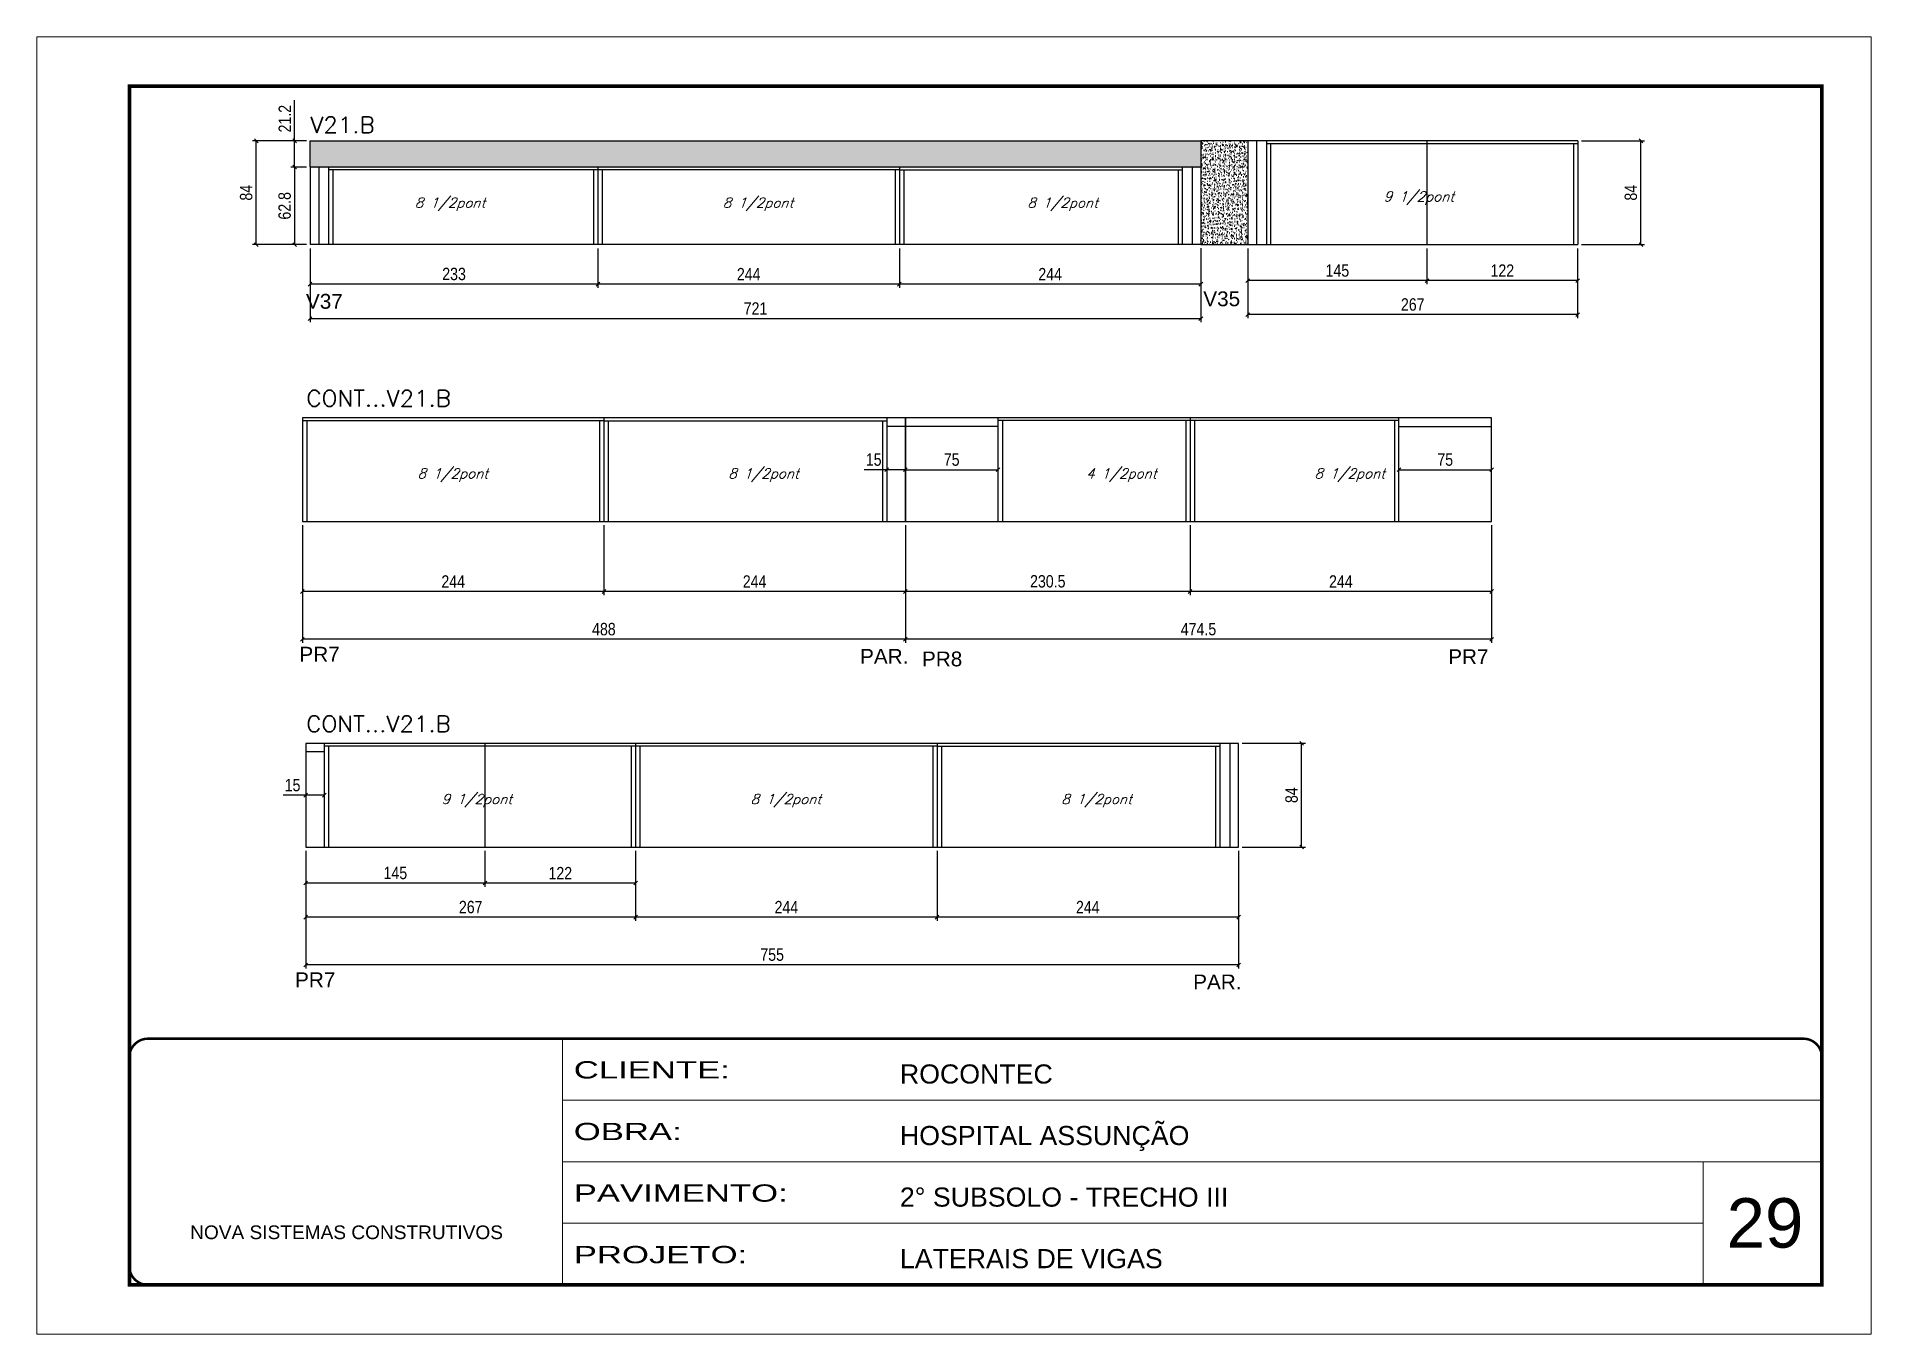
# Model space of a CAD drawing. Extents: x 137137 to 143418, y 10464 to 34486.
# Drawn here: x 137137 to 138622, y 25396 to 26446 of the extents above; entities that cross this region are included whole.
import ezdxf

# ---------------------------------------------------------------- set-up
doc = ezdxf.new("R2010")
doc.units = 0
doc.linetypes.add('CONTINUO', pattern=[0])
doc.linetypes.add('DASHED', pattern=[0.75, 0.5, -0.25])
doc.layers.add('00-FELIPE', color=2, linetype='Continuous', lineweight=13, plot=False)
for name, color, linetype in [('5', 5, 'Continuous'), ('COTA', 241, 'Continuous'), ('cotas', 4, 'Continuous'), ('Painéis', 200, 'Continuous'), ('SARR_2.2x7', 40, 'Continuous'), ('SARR_3.5x7', 81, 'Continuous'), ('texto', 7, 'Continuous')]:
    doc.layers.add(name, color=color, linetype=linetype)
for name, color, linetype, lineweight in [('CARIMBO', 255, 'Continuous', 9), ('Escoras', 2, 'Continuous', 25), ('Folhas', 255, 'Continuous', 9), ('SARRAFO DE PRESSAO', 251, 'DASHED', 9), ('Texto Seção', 7, 'Continuous', 15)]:
    doc.layers.add(name, color=color, linetype=linetype, lineweight=lineweight)
doc.styles.add('ARIAL', font='arial.ttf')
doc.styles.add('COTA TECNICA', font='techl___.ttf', dxfattribs={"height": 10})
doc.styles.add('REGUA-120', font='ROMANS.shx', dxfattribs={"height": 15})
doc.styles.add('Romans', font='romans.shx')
doc.styles.get("Standard").update_dxf_attribs({"font": 'arial.ttf'})
doc.styles.add('Tecnologia', font='')
doc.styles.get('Tecnologia').set_extended_font_data('Forgotten Futurist')
doc.dimstyles.new('PAINEL', dxfattribs={"dimtxt": 10, "dimasz": 3, "dimexe": 3, "dimexo": 3, "dimgap": 3, "dimtad": 1, "dimdec": 1, "dimzin": 12, "dimdsep": 46, "dimtxsty": 'COTA TECNICA', "dimblk1": 'OBLIQUE', "dimblk2": 'OBLIQUE', "dimsah": 1, "dimcen": 0.9, "dimclrd": 4, "dimclre": 4, "dimclrt": 240, "dimadec": 1, "dimazin": 3, "dimtfac": 1, "dimtdec": 1, "dimtmove": 0, "dimatfit": 3, "dimfxl": 1, "dimtolj": 1, "dimtzin": 12, "dimarcsym": 0})

msp = doc.modelspace()

# ---------------------------------------------------------------- texts
at = {"layer": '5', "linetype": 'Continuous'}
for s, p in [('V37', (137355.25, 26225.63)), ('V35', (138081.58, 26227.66)), ('PR7', (137349.95, 25940.07)), ('PAR.', (137803.76, 25938.32)), ('PR8', (137853.88, 25936.25)), ('PR7', (138279.82, 25938.08)), ('PR7', (137346.42, 25676.62)), ('PAR.', (138073.39, 25674.87))]:
    msp.add_text(s, height=12, rotation=359.99996, dxfattribs=at).set_placement(p)
at = {"layer": 'CARIMBO', "style": 'ARIAL'}
msp.add_text('29', height=40, dxfattribs=at).set_placement((138505.15, 25465.89))
at = {"layer": 'texto', "color": 2, "char_height": 8, "attachment_point": 5, "style": 'Romans'}
for s, insert in [('{\\Q19;\\C256;8 1/2pont}', (137471.89, 26310.13)), ('{\\Q19;\\C256;8 1/2pont}', (137721.19, 26310.13)), ('{\\Q19;\\C256;8 1/2pont}', (137967.73, 26310.13)), ('{\\Q19;\\C256;9 1/2pont}', (138256.08, 26315.14)), ('{\\Q19;\\C256;8 1/2pont}', (137474.1, 26091.01)), ('{\\Q19;\\C256;8 1/2pont}', (137725.62, 26091.01)), ('{\\Q19;\\C256;4 1/2pont}', (138015.23, 26091.01)), ('{\\Q19;\\C256;8 1/2pont}', (138200.12, 26091.01)), ('{\\Q19;\\C256;9 1/2pont}', (137493.54, 25827.57)), ('{\\Q19;\\C256;8 1/2pont}', (137743.72, 25827.57)), ('{\\Q19;\\C256;8 1/2pont}', (137995.24, 25827.57))]:
    msp.add_mtext(s, dxfattribs=dict(at, insert=insert))
at = {"layer": 'Texto Seção', "style": 'REGUA-120', "width": 1.05}
for s, p in [('V21.B', (137358.83, 26367.9)), ('CONT...V21.B', (137355.6, 26146.6)), ('CONT...V21.B', (137355.45, 25883.16))]:
    msp.add_text(s, height=13, dxfattribs=at).set_placement(p)

# ---------------------------------------------------------------- blocks, each defined once
blk = doc.blocks.new('9999999999')
at = {"color": 30, "linetype": 'CONTINUO'}
for p, q in [((98564.6, 34230.2), (98564.6, 34429.4)), ((98564.6, 34379.6), (99584, 34379.6)), ((98564.6, 34329.8), (99488, 34329.8)), ((99584, 34329.8), (99488, 34329.8)), ((99488, 34329.8), (99488, 34230.2)), ((98564.6, 34280), (99488, 34280))]:
    blk.add_line(p, q, dxfattribs=at)
at = {"color": 30, "linetype": 'CONTINUO', "const_width": 2}
blk.add_lwpolyline([(99584, 34230.2), (99584, 34414.4, 0.414214), (99569, 34429.4), (98229, 34429.4, 0.414214), (98214, 34414.4), (98214, 34245.2, 0.414214), (98229, 34230.2), (99584, 34230.2)], format="xyb", dxfattribs=at)
at = {"layer": 'Folhas'}
blk.add_lwpolyline([(98139, 34190.2), (99624, 34190.2), (99624, 35240.2), (98139, 35240.2)], close=True, dxfattribs=at)
at = {"layer": 'Folhas', "color": 30, "const_width": 3}
blk.add_lwpolyline([(98214, 34230.2), (99584, 34230.2), (99584, 35200.2), (98214, 35200.2)], close=True, dxfattribs=at)
at = {"color": 7, "linetype": 'Continuous', "ltscale": 5, "style": 'ARIAL'}
for s, height, p in [('ROCONTEC', 15.48, (98837.7, 34393.1)), ('HOSPITAL ASSUNÇÃO', 15.483, (98837.7, 34343.3)), ('2° SUBSOLO - TRECHO III', 15.483, (98837.7, 34293.5)), ('NOVA SISTEMAS CONSTRUTIVOS', 11.059, (98263.2, 34267.2)), ('LATERAIS DE VIGAS', 15.483, (98837.7, 34243.7))]:
    blk.add_text(s, height=height, dxfattribs=at).set_placement(p)
at = {"layer": 'Folhas', "color": 7, "style": 'Tecnologia', "width": 1.5}
for s, p in [('CLIENTE:', (98573.7, 34397.2)), ('OBRA:', (98573.7, 34347.3)), ('PAVIMENTO:', (98573.7, 34297.5)), ('PROJETO:', (98573.7, 34247.7))]:
    blk.add_text(s, height=14, dxfattribs=at).set_placement(p)
blk = doc.blocks.new('_Oblique')
at = {"color": 0, "linetype": 'ByBlock', "lineweight": -2}
blk.add_line((-0.5, -0.5), (0.5, 0.5), dxfattribs=at)
blk = doc.blocks.new('*D622')
at = {"layer": 'Defpoints', "color": 0, "linetype": 'ByBlock', "transparency": 16777216}
for p in [(137835.6, 26277.5), (138079.6, 26277.5), (137835.6, 26245.5)]:
    blk.add_point(p, dxfattribs=at)
at = {"layer": 'Escoras', "color": 4, "linetype": 'ByBlock', "lineweight": -2, "transparency": 16777216}
for p, q in [((137835.6, 26274.5), (137835.6, 26242.5)), ((138079.6, 26274.5), (138079.6, 26242.5)), ((138079.6, 26245.5), (137835.6, 26245.5))]:
    blk.add_line(p, q, dxfattribs=at)
at = {"layer": 'Escoras', "color": 4, "linetype": 'ByBlock', "lineweight": -2, "transparency": 16777216, "xscale": 3, "yscale": 3, "zscale": 3, "rotation": 180}
blk.add_blockref('_Oblique', (137835.6, 26245.5), dxfattribs=at)
at = {"layer": 'Escoras', "color": 4, "linetype": 'ByBlock', "lineweight": -2, "transparency": 16777216, "xscale": 3, "yscale": 3, "zscale": 3}
blk.add_blockref('_Oblique', (138079.6, 26245.5), dxfattribs=at)
at = {"layer": 'Escoras', "color": 240, "linetype": 'ByBlock', "transparency": 16777216, "insert": (137957.6, 26253.6), "char_height": 10, "attachment_point": 5, "style": 'COTA TECNICA'}
blk.add_mtext('\\A1;244', dxfattribs=at)
blk = doc.blocks.new('*D623')
at = {"layer": 'Defpoints', "color": 0, "linetype": 'ByBlock', "transparency": 16777216}
for p in [(137591.6, 26277.5), (137835.6, 26277.5), (137591.6, 26245.5)]:
    blk.add_point(p, dxfattribs=at)
at = {"layer": 'Escoras', "color": 4, "linetype": 'ByBlock', "lineweight": -2, "transparency": 16777216}
for p, q in [((137591.6, 26274.5), (137591.6, 26242.5)), ((137835.6, 26274.5), (137835.6, 26242.5)), ((137835.6, 26245.5), (137591.6, 26245.5))]:
    blk.add_line(p, q, dxfattribs=at)
at = {"layer": 'Escoras', "color": 4, "linetype": 'ByBlock', "lineweight": -2, "transparency": 16777216, "xscale": 3, "yscale": 3, "zscale": 3, "rotation": 180}
blk.add_blockref('_Oblique', (137591.6, 26245.5), dxfattribs=at)
at = {"layer": 'Escoras', "color": 4, "linetype": 'ByBlock', "lineweight": -2, "transparency": 16777216, "xscale": 3, "yscale": 3, "zscale": 3}
blk.add_blockref('_Oblique', (137835.6, 26245.5), dxfattribs=at)
at = {"layer": 'Escoras', "color": 240, "linetype": 'ByBlock', "transparency": 16777216, "insert": (137713.6, 26253.6), "char_height": 10, "attachment_point": 5, "style": 'COTA TECNICA'}
blk.add_mtext('\\A1;244', dxfattribs=at)
blk = doc.blocks.new('*D624')
at = {"layer": 'Defpoints', "color": 0, "linetype": 'ByBlock', "transparency": 16777216}
for p in [(137358.6, 26277.5), (137591.6, 26277.5), (137358.6, 26245.5)]:
    blk.add_point(p, dxfattribs=at)
at = {"layer": 'Escoras', "color": 4, "linetype": 'ByBlock', "lineweight": -2, "transparency": 16777216}
for p, q in [((137358.6, 26274.5), (137358.6, 26242.5)), ((137591.6, 26274.5), (137591.6, 26242.5)), ((137591.6, 26245.5), (137358.6, 26245.5))]:
    blk.add_line(p, q, dxfattribs=at)
at = {"layer": 'Escoras', "color": 4, "linetype": 'ByBlock', "lineweight": -2, "transparency": 16777216, "xscale": 3, "yscale": 3, "zscale": 3, "rotation": 180}
blk.add_blockref('_Oblique', (137358.6, 26245.5), dxfattribs=at)
at = {"layer": 'Escoras', "color": 4, "linetype": 'ByBlock', "lineweight": -2, "transparency": 16777216, "xscale": 3, "yscale": 3, "zscale": 3}
blk.add_blockref('_Oblique', (137591.6, 26245.5), dxfattribs=at)
at = {"layer": 'Escoras', "color": 240, "linetype": 'ByBlock', "transparency": 16777216, "insert": (137475.1, 26253.7), "char_height": 10, "attachment_point": 5, "style": 'COTA TECNICA'}
blk.add_mtext('\\A1;233', dxfattribs=at)
blk = doc.blocks.new('*D610')
at = {"layer": 'Defpoints', "color": 0, "linetype": 'ByBlock', "transparency": 16777216}
for p in [(137358.6, 26277.5), (138079.6, 26277.6), (138079.6, 26217.7)]:
    blk.add_point(p, dxfattribs=at)
at = {"layer": 'Escoras', "color": 4, "linetype": 'ByBlock', "lineweight": -2, "transparency": 16777216}
for p, q in [((137358.6, 26274.5), (137358.6, 26214.7)), ((138079.6, 26274.6), (138079.6, 26214.7)), ((137358.6, 26217.7), (138079.6, 26217.7))]:
    blk.add_line(p, q, dxfattribs=at)
at = {"layer": 'Escoras', "color": 4, "linetype": 'ByBlock', "lineweight": -2, "transparency": 16777216, "xscale": 3, "yscale": 3, "zscale": 3, "rotation": 180}
blk.add_blockref('_Oblique', (137358.6, 26217.7), dxfattribs=at)
at = {"layer": 'Escoras', "color": 4, "linetype": 'ByBlock', "lineweight": -2, "transparency": 16777216, "xscale": 3, "yscale": 3, "zscale": 3}
blk.add_blockref('_Oblique', (138079.6, 26217.7), dxfattribs=at)
at = {"layer": 'Escoras', "color": 240, "linetype": 'ByBlock', "transparency": 16777216, "insert": (137719.1, 26225.8), "char_height": 10, "attachment_point": 5, "style": 'COTA TECNICA'}
blk.add_mtext('\\A1;721', dxfattribs=at)
blk = doc.blocks.new('*D101')
at = {"layer": 'cotas', "color": 4, "linetype": 'ByBlock', "lineweight": -2, "transparency": 16777216}
for p, q in [((138070.9, 26050.4), (138070.9, 25993.8)), ((138314.9, 26050.4), (138314.9, 25993.8)), ((138314.9, 25996.8), (138070.9, 25996.8))]:
    blk.add_line(p, q, dxfattribs=at)
at = {"layer": 'Defpoints', "color": 0, "linetype": 'ByBlock', "transparency": 16777216}
for p in [(138070.9, 26053.4), (138314.9, 26053.4), (138070.9, 25996.8)]:
    blk.add_point(p, dxfattribs=at)
at = {"layer": 'cotas', "color": 4, "linetype": 'ByBlock', "lineweight": -2, "transparency": 16777216, "xscale": 3, "yscale": 3, "zscale": 3, "rotation": 180}
blk.add_blockref('_Oblique', (138070.9, 25996.8), dxfattribs=at)
at = {"layer": 'cotas', "color": 4, "linetype": 'ByBlock', "lineweight": -2, "transparency": 16777216, "xscale": 3, "yscale": 3, "zscale": 3}
blk.add_blockref('_Oblique', (138314.9, 25996.8), dxfattribs=at)
at = {"layer": 'cotas', "color": 240, "linetype": 'ByBlock', "transparency": 16777216, "insert": (138192.9, 26004.9), "char_height": 10, "attachment_point": 5, "style": 'COTA TECNICA'}
blk.add_mtext('\\A1;244', dxfattribs=at)
blk = doc.blocks.new('*D611')
at = {"layer": 'Defpoints', "color": 0, "linetype": 'ByBlock', "transparency": 16777216}
for p in [(137840.4, 26053.4), (138070.9, 26053.4), (137840.4, 25996.8)]:
    blk.add_point(p, dxfattribs=at)
at = {"layer": 'Escoras', "color": 4, "linetype": 'ByBlock', "lineweight": -2, "transparency": 16777216}
for p, q in [((137840.4, 26050.4), (137840.4, 25993.8)), ((138070.9, 26050.4), (138070.9, 25993.8)), ((138070.9, 25996.8), (137840.4, 25996.8))]:
    blk.add_line(p, q, dxfattribs=at)
at = {"layer": 'Escoras', "color": 4, "linetype": 'ByBlock', "lineweight": -2, "transparency": 16777216, "xscale": 3, "yscale": 3, "zscale": 3, "rotation": 180}
blk.add_blockref('_Oblique', (137840.4, 25996.8), dxfattribs=at)
at = {"layer": 'Escoras', "color": 4, "linetype": 'ByBlock', "lineweight": -2, "transparency": 16777216, "xscale": 3, "yscale": 3, "zscale": 3}
blk.add_blockref('_Oblique', (138070.9, 25996.8), dxfattribs=at)
at = {"layer": 'Escoras', "color": 240, "linetype": 'ByBlock', "transparency": 16777216, "insert": (137955.7, 26005), "char_height": 10, "attachment_point": 5, "style": 'COTA TECNICA'}
blk.add_mtext('\\A1;230.5', dxfattribs=at)
blk = doc.blocks.new('*D102')
at = {"layer": 'Defpoints', "color": 0, "linetype": 'ByBlock', "transparency": 16777216}
for p in [(137840.4, 26053.4), (138314.9, 26053.4), (137840.4, 25958.2)]:
    blk.add_point(p, dxfattribs=at)
at = {"layer": 'Escoras', "color": 4, "linetype": 'ByBlock', "lineweight": -2, "transparency": 16777216}
for p, q in [((137840.4, 26050.4), (137840.4, 25955.2)), ((138314.9, 26050.4), (138314.9, 25955.2)), ((138314.9, 25958.2), (137840.4, 25958.2))]:
    blk.add_line(p, q, dxfattribs=at)
at = {"layer": 'Escoras', "color": 4, "linetype": 'ByBlock', "lineweight": -2, "transparency": 16777216, "xscale": 3, "yscale": 3, "zscale": 3, "rotation": 180}
blk.add_blockref('_Oblique', (137840.4, 25958.2), dxfattribs=at)
at = {"layer": 'Escoras', "color": 4, "linetype": 'ByBlock', "lineweight": -2, "transparency": 16777216, "xscale": 3, "yscale": 3, "zscale": 3}
blk.add_blockref('_Oblique', (138314.9, 25958.2), dxfattribs=at)
at = {"layer": 'Escoras', "color": 240, "linetype": 'ByBlock', "transparency": 16777216, "insert": (138077.7, 25966.3), "char_height": 10, "attachment_point": 5, "style": 'COTA TECNICA'}
blk.add_mtext('\\A1;474.5', dxfattribs=at)
blk = doc.blocks.new('*D103')
at = {"layer": 'cotas', "color": 4, "linetype": 'ByBlock', "lineweight": -2, "transparency": 16777216}
for p, q in [((137866.1, 25787), (137866.1, 25730.3)), ((138110.1, 25787), (138110.1, 25730.3)), ((138110.1, 25733.3), (137866.1, 25733.3))]:
    blk.add_line(p, q, dxfattribs=at)
at = {"layer": 'Defpoints', "color": 0, "linetype": 'ByBlock', "transparency": 16777216}
for p in [(137866.1, 25790), (138110.1, 25790), (137866.1, 25733.3)]:
    blk.add_point(p, dxfattribs=at)
at = {"layer": 'cotas', "color": 4, "linetype": 'ByBlock', "lineweight": -2, "transparency": 16777216, "xscale": 3, "yscale": 3, "zscale": 3, "rotation": 180}
blk.add_blockref('_Oblique', (137866.1, 25733.3), dxfattribs=at)
at = {"layer": 'cotas', "color": 4, "linetype": 'ByBlock', "lineweight": -2, "transparency": 16777216, "xscale": 3, "yscale": 3, "zscale": 3}
blk.add_blockref('_Oblique', (138110.1, 25733.3), dxfattribs=at)
at = {"layer": 'cotas', "color": 240, "linetype": 'ByBlock', "transparency": 16777216, "insert": (137988.1, 25741.4), "char_height": 10, "attachment_point": 5, "style": 'COTA TECNICA'}
blk.add_mtext('\\A1;244', dxfattribs=at)
blk = doc.blocks.new('*D612')
at = {"layer": 'Defpoints', "color": 0, "linetype": 'ByBlock', "transparency": 16777216}
for p in [(137355.1, 25790), (137622.1, 25790), (137355.1, 25733.3)]:
    blk.add_point(p, dxfattribs=at)
at = {"layer": 'Escoras', "color": 4, "linetype": 'ByBlock', "lineweight": -2, "transparency": 16777216}
for p, q in [((137355.1, 25787), (137355.1, 25730.3)), ((137622.1, 25787), (137622.1, 25730.3)), ((137622.1, 25733.3), (137355.1, 25733.3))]:
    blk.add_line(p, q, dxfattribs=at)
at = {"layer": 'Escoras', "color": 4, "linetype": 'ByBlock', "lineweight": -2, "transparency": 16777216, "xscale": 3, "yscale": 3, "zscale": 3, "rotation": 180}
blk.add_blockref('_Oblique', (137355.1, 25733.3), dxfattribs=at)
at = {"layer": 'Escoras', "color": 4, "linetype": 'ByBlock', "lineweight": -2, "transparency": 16777216, "xscale": 3, "yscale": 3, "zscale": 3}
blk.add_blockref('_Oblique', (137622.1, 25733.3), dxfattribs=at)
at = {"layer": 'Escoras', "color": 240, "linetype": 'ByBlock', "transparency": 16777216, "insert": (137488.6, 25741.4), "char_height": 10, "attachment_point": 5, "style": 'COTA TECNICA'}
blk.add_mtext('\\A1;267', dxfattribs=at)
blk = doc.blocks.new('*D104')
at = {"layer": 'Defpoints', "color": 0, "linetype": 'ByBlock', "transparency": 16777216}
for p in [(137355.1, 25790), (138110.1, 25790), (137355.1, 25694.7)]:
    blk.add_point(p, dxfattribs=at)
at = {"layer": 'Escoras', "color": 4, "linetype": 'ByBlock', "lineweight": -2, "transparency": 16777216}
for p, q in [((137355.1, 25787), (137355.1, 25691.7)), ((138110.1, 25787), (138110.1, 25691.7)), ((138110.1, 25694.7), (137355.1, 25694.7))]:
    blk.add_line(p, q, dxfattribs=at)
at = {"layer": 'Escoras', "color": 4, "linetype": 'ByBlock', "lineweight": -2, "transparency": 16777216, "xscale": 3, "yscale": 3, "zscale": 3, "rotation": 180}
blk.add_blockref('_Oblique', (137355.1, 25694.7), dxfattribs=at)
at = {"layer": 'Escoras', "color": 4, "linetype": 'ByBlock', "lineweight": -2, "transparency": 16777216, "xscale": 3, "yscale": 3, "zscale": 3}
blk.add_blockref('_Oblique', (138110.1, 25694.7), dxfattribs=at)
at = {"layer": 'Escoras', "color": 240, "linetype": 'ByBlock', "transparency": 16777216, "insert": (137732.6, 25702.9), "char_height": 10, "attachment_point": 5, "style": 'COTA TECNICA'}
blk.add_mtext('\\A1;755', dxfattribs=at)
blk = doc.blocks.new('*D593')
at = {"layer": 'Defpoints', "color": 0, "linetype": 'ByBlock', "transparency": 16777216}
for p in [(137500.1, 25790), (137622.1, 25790), (137500.1, 25760.9)]:
    blk.add_point(p, dxfattribs=at)
at = {"layer": 'Escoras', "color": 4, "linetype": 'ByBlock', "lineweight": -2, "transparency": 16777216}
for p, q in [((137500.1, 25787), (137500.1, 25757.9)), ((137622.1, 25787), (137622.1, 25757.9)), ((137622.1, 25760.9), (137500.1, 25760.9))]:
    blk.add_line(p, q, dxfattribs=at)
at = {"layer": 'Escoras', "color": 4, "linetype": 'ByBlock', "lineweight": -2, "transparency": 16777216, "xscale": 3, "yscale": 3, "zscale": 3, "rotation": 180}
blk.add_blockref('_Oblique', (137500.1, 25760.9), dxfattribs=at)
at = {"layer": 'Escoras', "color": 4, "linetype": 'ByBlock', "lineweight": -2, "transparency": 16777216, "xscale": 3, "yscale": 3, "zscale": 3}
blk.add_blockref('_Oblique', (137622.1, 25760.9), dxfattribs=at)
at = {"layer": 'Escoras', "color": 240, "linetype": 'ByBlock', "transparency": 16777216, "insert": (137561.1, 25768.9), "char_height": 10, "attachment_point": 5, "style": 'COTA TECNICA'}
blk.add_mtext('\\A1;122', dxfattribs=at)
blk = doc.blocks.new('*D89')
at = {"layer": 'Defpoints', "color": 0, "linetype": 'ByBlock', "transparency": 16777216}
for p in [(137355.1, 25790), (137500.1, 25790), (137355.1, 25760.9)]:
    blk.add_point(p, dxfattribs=at)
at = {"layer": 'Escoras', "color": 4, "linetype": 'ByBlock', "lineweight": -2, "transparency": 16777216}
for p, q in [((137355.1, 25787), (137355.1, 25757.9)), ((137500.1, 25787), (137500.1, 25757.9)), ((137500.1, 25760.9), (137355.1, 25760.9))]:
    blk.add_line(p, q, dxfattribs=at)
at = {"layer": 'Escoras', "color": 4, "linetype": 'ByBlock', "lineweight": -2, "transparency": 16777216, "xscale": 3, "yscale": 3, "zscale": 3, "rotation": 180}
blk.add_blockref('_Oblique', (137355.1, 25760.9), dxfattribs=at)
at = {"layer": 'Escoras', "color": 4, "linetype": 'ByBlock', "lineweight": -2, "transparency": 16777216, "xscale": 3, "yscale": 3, "zscale": 3}
blk.add_blockref('_Oblique', (137500.1, 25760.9), dxfattribs=at)
at = {"layer": 'Escoras', "color": 240, "linetype": 'ByBlock', "transparency": 16777216, "insert": (137427.6, 25769), "char_height": 10, "attachment_point": 5, "style": 'COTA TECNICA'}
blk.add_mtext('\\A1;145', dxfattribs=at)
blk = doc.blocks.new('*D594')
at = {"layer": 'Defpoints', "color": 0, "linetype": 'ByBlock', "transparency": 16777216}
for p in [(137622.1, 25790), (137866.1, 25790), (137622.1, 25733.3)]:
    blk.add_point(p, dxfattribs=at)
at = {"layer": 'Escoras', "color": 4, "linetype": 'ByBlock', "lineweight": -2, "transparency": 16777216}
for p, q in [((137622.1, 25787), (137622.1, 25730.3)), ((137866.1, 25787), (137866.1, 25730.3)), ((137866.1, 25733.3), (137622.1, 25733.3))]:
    blk.add_line(p, q, dxfattribs=at)
at = {"layer": 'Escoras', "color": 4, "linetype": 'ByBlock', "lineweight": -2, "transparency": 16777216, "xscale": 3, "yscale": 3, "zscale": 3, "rotation": 180}
blk.add_blockref('_Oblique', (137622.1, 25733.3), dxfattribs=at)
at = {"layer": 'Escoras', "color": 4, "linetype": 'ByBlock', "lineweight": -2, "transparency": 16777216, "xscale": 3, "yscale": 3, "zscale": 3}
blk.add_blockref('_Oblique', (137866.1, 25733.3), dxfattribs=at)
at = {"layer": 'Escoras', "color": 240, "linetype": 'ByBlock', "transparency": 16777216, "insert": (137744.1, 25741.4), "char_height": 10, "attachment_point": 5, "style": 'COTA TECNICA'}
blk.add_mtext('\\A1;244', dxfattribs=at)
blk = doc.blocks.new('*D90')
at = {"layer": 'cotas', "color": 4, "linetype": 'ByBlock', "lineweight": -2, "transparency": 16777216}
for p, q in [((137596.4, 26050.4), (137596.4, 25993.8)), ((137840.4, 26050.4), (137840.4, 25993.8)), ((137840.4, 25996.8), (137596.4, 25996.8))]:
    blk.add_line(p, q, dxfattribs=at)
at = {"layer": 'Defpoints', "color": 0, "linetype": 'ByBlock', "transparency": 16777216}
for p in [(137596.4, 26053.4), (137840.4, 26053.4), (137596.4, 25996.8)]:
    blk.add_point(p, dxfattribs=at)
at = {"layer": 'cotas', "color": 4, "linetype": 'ByBlock', "lineweight": -2, "transparency": 16777216, "xscale": 3, "yscale": 3, "zscale": 3, "rotation": 180}
blk.add_blockref('_Oblique', (137596.4, 25996.8), dxfattribs=at)
at = {"layer": 'cotas', "color": 4, "linetype": 'ByBlock', "lineweight": -2, "transparency": 16777216, "xscale": 3, "yscale": 3, "zscale": 3}
blk.add_blockref('_Oblique', (137840.4, 25996.8), dxfattribs=at)
at = {"layer": 'cotas', "color": 240, "linetype": 'ByBlock', "transparency": 16777216, "insert": (137718.4, 26004.9), "char_height": 10, "attachment_point": 5, "style": 'COTA TECNICA'}
blk.add_mtext('\\A1;244', dxfattribs=at)
blk = doc.blocks.new('*D595')
at = {"layer": 'Defpoints', "color": 0, "linetype": 'ByBlock', "transparency": 16777216}
for p in [(138117.6, 26277.5), (138384.6, 26277.5), (138117.6, 26220.9)]:
    blk.add_point(p, dxfattribs=at)
at = {"layer": 'Escoras', "color": 4, "linetype": 'ByBlock', "lineweight": -2, "transparency": 16777216}
for p, q in [((138117.6, 26274.5), (138117.6, 26217.9)), ((138384.6, 26274.5), (138384.6, 26217.9)), ((138384.6, 26220.9), (138117.6, 26220.9))]:
    blk.add_line(p, q, dxfattribs=at)
at = {"layer": 'Escoras', "color": 4, "linetype": 'ByBlock', "lineweight": -2, "transparency": 16777216, "xscale": 3, "yscale": 3, "zscale": 3, "rotation": 180}
blk.add_blockref('_Oblique', (138117.6, 26220.9), dxfattribs=at)
at = {"layer": 'Escoras', "color": 4, "linetype": 'ByBlock', "lineweight": -2, "transparency": 16777216, "xscale": 3, "yscale": 3, "zscale": 3}
blk.add_blockref('_Oblique', (138384.6, 26220.9), dxfattribs=at)
at = {"layer": 'Escoras', "color": 240, "linetype": 'ByBlock', "transparency": 16777216, "insert": (138251.1, 26229), "char_height": 10, "attachment_point": 5, "style": 'COTA TECNICA'}
blk.add_mtext('\\A1;267', dxfattribs=at)
blk = doc.blocks.new('*D91')
at = {"layer": 'Defpoints', "color": 0, "linetype": 'ByBlock', "transparency": 16777216}
for p in [(137352.4, 26053.4), (137840.4, 26053.4), (137352.4, 25958.2)]:
    blk.add_point(p, dxfattribs=at)
at = {"layer": 'Escoras', "color": 4, "linetype": 'ByBlock', "lineweight": -2, "transparency": 16777216}
for p, q in [((137352.4, 26050.4), (137352.4, 25955.2)), ((137840.4, 26050.4), (137840.4, 25955.2)), ((137840.4, 25958.2), (137352.4, 25958.2))]:
    blk.add_line(p, q, dxfattribs=at)
at = {"layer": 'Escoras', "color": 4, "linetype": 'ByBlock', "lineweight": -2, "transparency": 16777216, "xscale": 3, "yscale": 3, "zscale": 3, "rotation": 180}
blk.add_blockref('_Oblique', (137352.4, 25958.2), dxfattribs=at)
at = {"layer": 'Escoras', "color": 4, "linetype": 'ByBlock', "lineweight": -2, "transparency": 16777216, "xscale": 3, "yscale": 3, "zscale": 3}
blk.add_blockref('_Oblique', (137840.4, 25958.2), dxfattribs=at)
at = {"layer": 'Escoras', "color": 240, "linetype": 'ByBlock', "transparency": 16777216, "insert": (137596.4, 25966.3), "char_height": 10, "attachment_point": 5, "style": 'COTA TECNICA'}
blk.add_mtext('\\A1;488', dxfattribs=at)
blk = doc.blocks.new('*D596')
at = {"layer": 'Defpoints', "color": 0, "linetype": 'ByBlock', "transparency": 16777216}
for p in [(138262.6, 26277.5), (138384.6, 26277.5), (138262.6, 26248.4)]:
    blk.add_point(p, dxfattribs=at)
at = {"layer": 'Escoras', "color": 4, "linetype": 'ByBlock', "lineweight": -2, "transparency": 16777216}
for p, q in [((138262.6, 26274.5), (138262.6, 26245.4)), ((138384.6, 26274.5), (138384.6, 26245.4)), ((138384.6, 26248.4), (138262.6, 26248.4))]:
    blk.add_line(p, q, dxfattribs=at)
at = {"layer": 'Escoras', "color": 4, "linetype": 'ByBlock', "lineweight": -2, "transparency": 16777216, "xscale": 3, "yscale": 3, "zscale": 3, "rotation": 180}
blk.add_blockref('_Oblique', (138262.6, 26248.4), dxfattribs=at)
at = {"layer": 'Escoras', "color": 4, "linetype": 'ByBlock', "lineweight": -2, "transparency": 16777216, "xscale": 3, "yscale": 3, "zscale": 3}
blk.add_blockref('_Oblique', (138384.6, 26248.4), dxfattribs=at)
at = {"layer": 'Escoras', "color": 240, "linetype": 'ByBlock', "transparency": 16777216, "insert": (138323.6, 26256.5), "char_height": 10, "attachment_point": 5, "style": 'COTA TECNICA'}
blk.add_mtext('\\A1;122', dxfattribs=at)
blk = doc.blocks.new('*D92')
at = {"layer": 'Defpoints', "color": 0, "linetype": 'ByBlock', "transparency": 16777216}
for p in [(138117.6, 26277.5), (138262.6, 26277.5), (138117.6, 26248.4)]:
    blk.add_point(p, dxfattribs=at)
at = {"layer": 'Escoras', "color": 4, "linetype": 'ByBlock', "lineweight": -2, "transparency": 16777216}
for p, q in [((138117.6, 26274.5), (138117.6, 26245.4)), ((138262.6, 26274.5), (138262.6, 26245.4)), ((138262.6, 26248.4), (138117.6, 26248.4))]:
    blk.add_line(p, q, dxfattribs=at)
at = {"layer": 'Escoras', "color": 4, "linetype": 'ByBlock', "lineweight": -2, "transparency": 16777216, "xscale": 3, "yscale": 3, "zscale": 3, "rotation": 180}
blk.add_blockref('_Oblique', (138117.6, 26248.4), dxfattribs=at)
at = {"layer": 'Escoras', "color": 4, "linetype": 'ByBlock', "lineweight": -2, "transparency": 16777216, "xscale": 3, "yscale": 3, "zscale": 3}
blk.add_blockref('_Oblique', (138262.6, 26248.4), dxfattribs=at)
at = {"layer": 'Escoras', "color": 240, "linetype": 'ByBlock', "transparency": 16777216, "insert": (138190.1, 26256.5), "char_height": 10, "attachment_point": 5, "style": 'COTA TECNICA'}
blk.add_mtext('\\A1;145', dxfattribs=at)
blk = doc.blocks.new('*D597')
at = {"layer": 'Defpoints', "color": 0, "linetype": 'ByBlock', "transparency": 16777216}
for p in [(137352.4, 26053.4), (137596.4, 26053.4), (137352.4, 25996.8)]:
    blk.add_point(p, dxfattribs=at)
at = {"layer": 'Escoras', "color": 4, "linetype": 'ByBlock', "lineweight": -2, "transparency": 16777216}
for p, q in [((137352.4, 26050.4), (137352.4, 25993.8)), ((137596.4, 26050.4), (137596.4, 25993.8)), ((137596.4, 25996.8), (137352.4, 25996.8))]:
    blk.add_line(p, q, dxfattribs=at)
at = {"layer": 'Escoras', "color": 4, "linetype": 'ByBlock', "lineweight": -2, "transparency": 16777216, "xscale": 3, "yscale": 3, "zscale": 3, "rotation": 180}
blk.add_blockref('_Oblique', (137352.4, 25996.8), dxfattribs=at)
at = {"layer": 'Escoras', "color": 4, "linetype": 'ByBlock', "lineweight": -2, "transparency": 16777216, "xscale": 3, "yscale": 3, "zscale": 3}
blk.add_blockref('_Oblique', (137596.4, 25996.8), dxfattribs=at)
at = {"layer": 'Escoras', "color": 240, "linetype": 'ByBlock', "transparency": 16777216, "insert": (137474.4, 26004.9), "char_height": 10, "attachment_point": 5, "style": 'COTA TECNICA'}
blk.add_mtext('\\A1;244', dxfattribs=at)
blk = doc.blocks.new('*D599')
at = {"layer": 'Defpoints', "color": 0, "linetype": 'ByBlock', "transparency": 16777216}
for p in [(137358.6, 26340.3), (137346.1, 26277.5), (137358.6, 26277.5)]:
    blk.add_point(p, dxfattribs=at)
at = {"layer": 'Escoras', "color": 4, "linetype": 'ByBlock', "lineweight": -2, "transparency": 16777216}
for p, q in [((137355.6, 26340.3), (137343.1, 26340.3)), ((137346.1, 26340.3), (137346.1, 26277.5)), ((137355.6, 26277.5), (137343.1, 26277.5))]:
    blk.add_line(p, q, dxfattribs=at)
at = {"layer": 'Escoras', "color": 4, "linetype": 'ByBlock', "lineweight": -2, "transparency": 16777216, "xscale": 3, "yscale": 3, "zscale": 3}
for p, rotation in [((137346.1, 26340.3), 90), ((137346.1, 26277.5), 270)]:
    blk.add_blockref('_Oblique', p, dxfattribs=dict(at, rotation=rotation))
at = {"layer": 'Escoras', "color": 240, "linetype": 'ByBlock', "transparency": 16777216, "insert": (137338, 26308.9), "char_height": 10, "attachment_point": 5, "rotation": 90, "style": 'COTA TECNICA'}
blk.add_mtext('\\A1;62.8', dxfattribs=at)
blk = doc.blocks.new('*D93')
at = {"layer": 'Defpoints', "color": 0, "linetype": 'ByBlock', "transparency": 16777216}
for p in [(137315, 26361.5), (137358.6, 26361.5), (137358.6, 26277.5)]:
    blk.add_point(p, dxfattribs=at)
at = {"layer": 'Escoras', "color": 4, "linetype": 'ByBlock', "lineweight": -2, "transparency": 16777216}
for p, q in [((137355.6, 26361.5), (137312, 26361.5)), ((137315, 26277.5), (137315, 26361.5)), ((137355.6, 26277.5), (137312, 26277.5))]:
    blk.add_line(p, q, dxfattribs=at)
at = {"layer": 'Escoras', "color": 4, "linetype": 'ByBlock', "lineweight": -2, "transparency": 16777216, "xscale": 3, "yscale": 3, "zscale": 3}
for p, rotation in [((137315, 26361.5), 90), ((137315, 26277.5), 270)]:
    blk.add_blockref('_Oblique', p, dxfattribs=dict(at, rotation=rotation))
at = {"layer": 'Escoras', "color": 240, "linetype": 'ByBlock', "transparency": 16777216, "insert": (137306.9, 26319.5), "char_height": 10, "attachment_point": 5, "rotation": 90, "style": 'COTA TECNICA'}
blk.add_mtext('\\A1;84', dxfattribs=at)
blk = doc.blocks.new('*D923')
at = {"layer": '00-FELIPE', "color": 4, "lineweight": -2, "transparency": 16777216}
for p, q in [((138387.6, 26361.5), (138438.8, 26361.5)), ((138435.8, 26277.5), (138435.8, 26361.5)), ((138387.6, 26277.5), (138438.8, 26277.5))]:
    blk.add_line(p, q, dxfattribs=at)
at = {"layer": 'Defpoints', "color": 0, "transparency": 16777216}
for p in [(138384.6, 26361.5), (138435.8, 26361.5), (138384.6, 26277.5)]:
    blk.add_point(p, dxfattribs=at)
at = {"layer": '00-FELIPE', "color": 4, "lineweight": -2, "transparency": 16777216, "xscale": 3, "yscale": 3, "zscale": 3}
for p, rotation in [((138435.8, 26361.5), 90), ((138435.8, 26277.5), 270)]:
    blk.add_blockref('_Oblique', p, dxfattribs=dict(at, rotation=rotation))
at = {"layer": '00-FELIPE', "color": 240, "transparency": 16777216, "insert": (138427.7, 26319.5), "char_height": 10, "attachment_point": 5, "rotation": 90, "style": 'COTA TECNICA'}
blk.add_mtext('\\A1;84', dxfattribs=at)
blk = doc.blocks.new('*D924')
at = {"layer": '00-FELIPE', "color": 4, "lineweight": -2, "transparency": 16777216}
for p, q in [((138387.6, 26361.5), (138438.8, 26361.5)), ((138435.8, 26277.5), (138435.8, 26361.5)), ((138387.6, 26277.5), (138438.8, 26277.5))]:
    blk.add_line(p, q, dxfattribs=at)
at = {"layer": 'Defpoints', "color": 0, "transparency": 16777216}
for p in [(138384.6, 26361.5), (138435.8, 26361.5), (138384.6, 26277.5)]:
    blk.add_point(p, dxfattribs=at)
at = {"layer": '00-FELIPE', "color": 4, "lineweight": -2, "transparency": 16777216, "xscale": 3, "yscale": 3, "zscale": 3}
for p, rotation in [((138435.8, 26361.5), 90), ((138435.8, 26277.5), 270)]:
    blk.add_blockref('_Oblique', p, dxfattribs=dict(at, rotation=rotation))
at = {"layer": '00-FELIPE', "color": 240, "transparency": 16777216, "insert": (138427.7, 26319.5), "char_height": 10, "attachment_point": 5, "rotation": 90, "style": 'COTA TECNICA'}
blk.add_mtext('\\A1;84', dxfattribs=at)
blk = doc.blocks.new('*D925')
at = {"layer": '00-FELIPE', "color": 4, "lineweight": -2, "transparency": 16777216}
for p, q in [((138113.1, 25874), (138164.2, 25874)), ((138161.2, 25790), (138161.2, 25874)), ((138113.1, 25790), (138164.2, 25790))]:
    blk.add_line(p, q, dxfattribs=at)
at = {"layer": 'Defpoints', "color": 0, "transparency": 16777216}
for p in [(138110.1, 25874), (138161.2, 25874), (138110.1, 25790)]:
    blk.add_point(p, dxfattribs=at)
at = {"layer": '00-FELIPE', "color": 4, "lineweight": -2, "transparency": 16777216, "xscale": 3, "yscale": 3, "zscale": 3}
for p, rotation in [((138161.2, 25874), 90), ((138161.2, 25790), 270)]:
    blk.add_blockref('_Oblique', p, dxfattribs=dict(at, rotation=rotation))
at = {"layer": '00-FELIPE', "color": 240, "transparency": 16777216, "insert": (138153.1, 25832), "char_height": 10, "attachment_point": 5, "rotation": 90, "style": 'COTA TECNICA'}
blk.add_mtext('\\A1;84', dxfattribs=at)
blk = doc.blocks.new('*D929')
at = {"layer": '00-FELIPE', "color": 4, "lineweight": -2, "transparency": 16777216}
for p, q in [((137825.4, 26095.4), (137807.1, 26095.4)), ((137840.4, 26095.4), (137825.4, 26095.4))]:
    blk.add_line(p, q, dxfattribs=at)
at = {"layer": 'Defpoints', "color": 0, "transparency": 16777216}
for p in [(137825.4, 26095.4), (137825.4, 26095.4), (137840.4, 26095.4)]:
    blk.add_point(p, dxfattribs=at)
at = {"layer": '00-FELIPE', "color": 4, "lineweight": -2, "transparency": 16777216, "xscale": 3, "yscale": 3, "zscale": 3, "rotation": 180}
blk.add_blockref('_Oblique', (137825.4, 26095.4), dxfattribs=at)
at = {"layer": '00-FELIPE', "color": 4, "lineweight": -2, "transparency": 16777216, "xscale": 3, "yscale": 3, "zscale": 3}
blk.add_blockref('_Oblique', (137840.4, 26095.4), dxfattribs=at)
at = {"layer": '00-FELIPE', "color": 240, "transparency": 16777216, "insert": (137814.8, 26103.5), "char_height": 10, "attachment_point": 5, "style": 'COTA TECNICA'}
blk.add_mtext('\\A1;15', dxfattribs=at)
blk = doc.blocks.new('*D930')
at = {"layer": '00-FELIPE', "color": 4, "lineweight": -2, "transparency": 16777216}
blk.add_line((137840.4, 26095.4), (137915.4, 26095.4), dxfattribs=at)
at = {"layer": 'Defpoints', "color": 0, "transparency": 16777216}
for p in [(137840.4, 26095.4), (137915.4, 26095.4), (137915.4, 26095.4)]:
    blk.add_point(p, dxfattribs=at)
at = {"layer": '00-FELIPE', "color": 4, "lineweight": -2, "transparency": 16777216, "xscale": 3, "yscale": 3, "zscale": 3, "rotation": 180}
blk.add_blockref('_Oblique', (137840.4, 26095.4), dxfattribs=at)
at = {"layer": '00-FELIPE', "color": 4, "lineweight": -2, "transparency": 16777216, "xscale": 3, "yscale": 3, "zscale": 3}
blk.add_blockref('_Oblique', (137915.4, 26095.4), dxfattribs=at)
at = {"layer": '00-FELIPE', "color": 240, "transparency": 16777216, "insert": (137877.9, 26103.5), "char_height": 10, "attachment_point": 5, "style": 'COTA TECNICA'}
blk.add_mtext('\\A1;75', dxfattribs=at)
blk = doc.blocks.new('*D931')
at = {"layer": '00-FELIPE', "color": 4, "lineweight": -2, "transparency": 16777216}
blk.add_line((138239.9, 26095.4), (138314.9, 26095.4), dxfattribs=at)
at = {"layer": 'Defpoints', "color": 0, "transparency": 16777216}
for p in [(138239.9, 26095.4), (138314.9, 26095.4), (138314.9, 26095.4)]:
    blk.add_point(p, dxfattribs=at)
at = {"layer": '00-FELIPE', "color": 4, "lineweight": -2, "transparency": 16777216, "xscale": 3, "yscale": 3, "zscale": 3, "rotation": 180}
blk.add_blockref('_Oblique', (138239.9, 26095.4), dxfattribs=at)
at = {"layer": '00-FELIPE', "color": 4, "lineweight": -2, "transparency": 16777216, "xscale": 3, "yscale": 3, "zscale": 3}
blk.add_blockref('_Oblique', (138314.9, 26095.4), dxfattribs=at)
at = {"layer": '00-FELIPE', "color": 240, "transparency": 16777216, "insert": (138277.4, 26103.5), "char_height": 10, "attachment_point": 5, "style": 'COTA TECNICA'}
blk.add_mtext('\\A1;75', dxfattribs=at)
blk = doc.blocks.new('*D932')
at = {"layer": '00-FELIPE', "color": 4, "lineweight": -2, "transparency": 16777216}
for p, q in [((137355.1, 25832), (137336.7, 25832)), ((137370.1, 25832), (137355.1, 25832)), ((137370.1, 25829), (137370.1, 25829))]:
    blk.add_line(p, q, dxfattribs=at)
at = {"layer": 'Defpoints', "color": 0, "transparency": 16777216}
for p in [(137355.1, 25832), (137355.1, 25832), (137370.1, 25832)]:
    blk.add_point(p, dxfattribs=at)
at = {"layer": '00-FELIPE', "color": 4, "lineweight": -2, "transparency": 16777216, "xscale": 3, "yscale": 3, "zscale": 3, "rotation": 180}
blk.add_blockref('_Oblique', (137355.1, 25832), dxfattribs=at)
at = {"layer": '00-FELIPE', "color": 4, "lineweight": -2, "transparency": 16777216, "xscale": 3, "yscale": 3, "zscale": 3}
blk.add_blockref('_Oblique', (137370.1, 25832), dxfattribs=at)
at = {"layer": '00-FELIPE', "color": 240, "transparency": 16777216, "insert": (137344.4, 25840.1), "char_height": 10, "attachment_point": 5, "style": 'COTA TECNICA'}
blk.add_mtext('\\A1;15', dxfattribs=at)
blk = doc.blocks.new('*D953')
at = {"layer": '00-FELIPE', "color": 4, "lineweight": -2, "transparency": 16777216}
for p, q in [((137346.1, 26361.5), (137346.1, 26394.3)), ((137355.6, 26361.5), (137343.1, 26361.5)), ((137346.1, 26340.3), (137346.1, 26361.5)), ((137355.6, 26340.3), (137343.1, 26340.3))]:
    blk.add_line(p, q, dxfattribs=at)
at = {"layer": 'Defpoints', "color": 0, "transparency": 16777216}
for p in [(137346.1, 26361.5), (137358.6, 26361.5), (137358.6, 26340.3)]:
    blk.add_point(p, dxfattribs=at)
at = {"layer": '00-FELIPE', "color": 4, "lineweight": -2, "transparency": 16777216, "xscale": 3, "yscale": 3, "zscale": 3}
for p, rotation in [((137346.1, 26361.5), 90), ((137346.1, 26340.3), 270)]:
    blk.add_blockref('_Oblique', p, dxfattribs=dict(at, rotation=rotation))
at = {"layer": '00-FELIPE', "color": 240, "transparency": 16777216, "insert": (137338.1, 26379.4), "char_height": 10, "attachment_point": 5, "rotation": 90, "style": 'COTA TECNICA'}
blk.add_mtext('\\A1;21.2', dxfattribs=at)

# ---------------------------------------------------------------- dimensions: what is measured, and where the dimension line sits
at = {"layer": '00-FELIPE'}
for base, p1, p2, picture, middle in [((137346.12, 26361.53), (137358.61, 26340.33), (137358.61, 26361.53), '*D953', (137338.07, 26379.4)), ((138435.77, 26361.53), (138384.61, 26277.53), (138384.61, 26361.53), '*D923', (138427.67, 26319.53)), ((138435.77, 26361.53), (138384.61, 26277.53), (138384.61, 26361.53), '*D924', (138427.67, 26319.53)), ((138161.23, 25873.95), (138110.07, 25789.95), (138110.07, 25873.95), '*D925', (138153.14, 25831.95))]:
    dim = msp.add_linear_dim(base=base, p1=p1, p2=p2, angle=90, dimstyle='PAINEL', dxfattribs=at)
    dim.commit()
    dim.dimension.update_dxf_attribs({"geometry": picture, "text_midpoint": middle})
for base, p1, p2, picture, middle in [((137825.45, 26095.4), (137840.45, 26095.4), (137825.45, 26095.4), '*D929', (137814.76, 26103.51)), ((137915.45, 26095.4), (137840.45, 26095.4), (137915.45, 26095.4), '*D930', (137877.95, 26103.51)), ((138314.95, 26095.4), (138239.95, 26095.4), (138314.95, 26095.4), '*D931', (138277.45, 26103.51)), ((137355.07, 25831.95), (137370.07, 25831.95), (137355.07, 25831.95), '*D932', (137344.39, 25840.06))]:
    dim = msp.add_linear_dim(base=base, p1=p1, p2=p2, dimstyle='PAINEL', dxfattribs=at)
    dim.commit()
    dim.dimension.update_dxf_attribs({"geometry": picture, "text_midpoint": middle})
at = {"layer": 'cotas', "linetype": 'ByBlock'}
for base, p1, p2, picture, middle in [((137596.45, 25996.78), (137840.45, 26053.4), (137596.45, 26053.4), '*D90', (137718.45, 26004.85)), ((138070.95, 25996.78), (138314.95, 26053.4), (138070.95, 26053.4), '*D101', (138192.95, 26004.85)), ((137866.07, 25733.33), (138110.07, 25789.95), (137866.07, 25789.95), '*D103', (137988.07, 25741.4))]:
    dim = msp.add_linear_dim(base=base, p1=p1, p2=p2, angle=180, dimstyle='PAINEL', dxfattribs=at)
    dim.commit()
    dim.dimension.update_dxf_attribs({"geometry": picture, "text_midpoint": middle})
at = {"layer": 'Escoras', "linetype": 'ByBlock'}
for base, p1, p2, angle, picture, middle in [((137314.96, 26361.53), (137358.61, 26277.53), (137358.61, 26361.53), 90, '*D93', (137306.86, 26319.53)), ((137346.12, 26277.53), (137358.61, 26340.33), (137358.61, 26277.53), 90, '*D599', (137338, 26308.93)), ((137358.61, 26245.5), (137591.61, 26277.53), (137358.61, 26277.53), 180, '*D624', (137475.11, 26253.72)), ((137591.61, 26245.5), (137835.61, 26277.53), (137591.61, 26277.53), 180, '*D623', (137713.61, 26253.58)), ((137835.61, 26245.5), (138079.61, 26277.53), (137835.61, 26277.53), 180, '*D622', (137957.61, 26253.58)), ((138117.61, 26220.91), (138384.61, 26277.53), (138117.61, 26277.53), 180, '*D595', (138251.11, 26229.01)), ((138117.61, 26248.43), (138262.61, 26277.53), (138117.61, 26277.53), 180, '*D92', (138190.11, 26256.54)), ((138262.61, 26248.43), (138384.61, 26277.53), (138262.61, 26277.53), 180, '*D596', (138323.61, 26256.49)), ((137352.45, 25958.19), (137840.45, 26053.4), (137352.45, 26053.4), 180, '*D91', (137596.45, 25966.29)), ((137352.45, 25996.78), (137596.45, 26053.4), (137352.45, 26053.4), 180, '*D597', (137474.45, 26004.85)), ((137840.45, 25996.78), (138070.95, 26053.4), (137840.45, 26053.4), 180, '*D611', (137955.7, 26005)), ((137840.45, 25958.19), (138314.95, 26053.4), (137840.45, 26053.4), 180, '*D102', (138077.7, 25966.3)), ((137355.07, 25733.33), (137622.07, 25789.95), (137355.07, 25789.95), 180, '*D612', (137488.57, 25741.43)), ((137355.07, 25694.75), (138110.07, 25789.95), (137355.07, 25789.95), 180, '*D104', (137732.57, 25702.86)), ((137355.07, 25760.85), (137500.07, 25789.95), (137355.07, 25789.95), 180, '*D89', (137427.57, 25768.96)), ((137500.07, 25760.85), (137622.07, 25789.95), (137500.07, 25789.95), 180, '*D593', (137561.07, 25768.91)), ((137622.07, 25733.33), (137866.07, 25789.95), (137622.07, 25789.95), 180, '*D594', (137744.07, 25741.4))]:
    dim = msp.add_linear_dim(base=base, p1=p1, p2=p2, angle=angle, dimstyle='PAINEL', dxfattribs=at)
    dim.commit()
    dim.dimension.update_dxf_attribs({"geometry": picture, "text_midpoint": middle})
dim = msp.add_linear_dim(base=(138079.61, 26217.69), p1=(137358.61, 26277.53), p2=(138079.61, 26277.55), dimstyle='PAINEL', dxfattribs=at)
dim.commit()
dim.dimension.update_dxf_attribs({"geometry": '*D610', "text_midpoint": (137719.11, 26225.76)})

# ---------------------------------------------------------------- hatches: boundary and pattern name
at = {"layer": 'COTA', "linetype": 'ByBlock'}
h = msp.add_hatch(dxfattribs=at)
h.set_pattern_fill('AR-CONC', color=256, scale=0.03)
h.set_pattern_definition([(50, (6545.844, -1585.117), (5.46554007, -0.47817257), [0.5715, -6.2865]), (355, (6545.844, -1585.117), (-1.05730264, 5.73170536), [0.4572, -5.02921753]), (100.4514447, (6546.2994, -1585.157), (4.40823741, 5.25353256), [0.48570026, -5.34270734]), (46.1842, (6545.844, -1583.593), (8.13237123, -1.26126984), [0.85725, -9.42975]), (96.6355576, (6546.522, -1583.698), (7.122124, 7.42278374), [0.7285507, -8.01406824]), (351.184151, (6545.844, -1583.593), (7.122124, 7.42278374), [0.685799, -7.54379196]), (21, (6546.606, -1583.974), (4.54843174, -3.06795595), [0.5715, -6.2865]), (326, (6546.606, -1583.974), (1.85406085, 5.52563898), [0.4572, -5.0292]), (71.451445, (6546.985, -1584.2296), (6.40249258, 2.45768307), [0.48570026, -5.34269813]), (37.5, (6545.844, -1585.117), (0.092658098, 2.536651166), [0, -4.96824, 0, -5.1054, 0, -5.04825]), (7.5, (6545.844, -1585.117), (2.004589875, 3.005417245), [0, -2.91084, 0, -4.85394, 0, -1.92405]), (327.5, (6544.1447, -1585.117), (4.067717855, -0.17186232), [0, -1.905, 0, -5.9436, 0, -7.8867]), (317.5, (6543.3827, -1585.117), (4.44387544, 0.76279473), [0, -2.4765, 0, -3.94716, 0, -5.6007])])
h.paths.add_polyline_path([(138079.61, 26339.53), (138079.61, 26361.53), (137358.61, 26361.53), (137358.61, 26339.53)])
h = msp.add_hatch(dxfattribs=at)
h.set_pattern_fill('AR-CONC', color=256, scale=0.03)
h.set_pattern_definition([(50, (7850.3593, -5634.8534), (5.46554007, -0.47817257), [0.5715, -6.2865]), (355, (7850.359, -5634.8534), (-1.05730264, 5.73170536), [0.4572, -5.02921753]), (100.4514447, (7850.8147, -5634.8933), (4.40823741, 5.25353256), [0.48570026, -5.34270734]), (46.1842, (7850.359, -5633.3294), (8.13237123, -1.26126984), [0.85725, -9.42975]), (96.6355576, (7851.037, -5633.4345), (7.122124, 7.42278374), [0.7285507, -8.01406824]), (351.184151, (7850.359, -5633.3294), (7.122124, 7.42278374), [0.685799, -7.54379196]), (21, (7851.1213, -5633.7104), (4.54843174, -3.06795595), [0.5715, -6.2865]), (326, (7851.121, -5633.7104), (1.85406085, 5.52563898), [0.4572, -5.0292]), (71.451445, (7851.5003, -5633.966), (6.40249258, 2.45768307), [0.48570026, -5.34269813]), (37.5, (7850.3593, -5634.8534), (0.092658098, 2.536651166), [0, -4.96824, 0, -5.1054, 0, -5.04825]), (7.5, (7850.3593, -5634.8534), (2.004589875, 3.005417245), [0, -2.91084, 0, -4.85394, 0, -1.92405]), (327.5, (7848.66, -5634.8534), (4.067717855, -0.17186232), [0, -1.905, 0, -5.9436, 0, -7.8867]), (317.5, (7847.898, -5634.8534), (4.44387544, 0.76279473), [0, -2.4765, 0, -3.94716, 0, -5.6007])])
h.paths.add_polyline_path([(138079.61, 26361.53), (138117.61, 26361.53), (138117.61, 26277.55), (138079.61, 26277.55)])

# ---------------------------------------------------------------- linework, layer by layer
for p, q in [((137358.61, 26340.33), (137358.61, 26361.53)), ((137358.61, 26361.53), (138079.61, 26361.53)), ((138079.61, 26361.53), (138079.61, 26340.33)), ((138117.61, 26361.53), (138079.61, 26361.53)), ((138079.61, 26277.55), (138117.61, 26277.55))]:
    msp.add_line(p, q, dxfattribs=at)
at = {"layer": 'Painéis', "linetype": 'ByBlock'}
for p, q in [((138262.61, 26361.53), (138262.61, 26277.53)), ((138384.61, 26361.53), (138384.61, 26277.53)), ((137358.61, 26340.33), (138079.61, 26340.33)), ((137358.61, 26340.33), (137358.61, 26277.53)), ((137591.61, 26340.33), (137591.61, 26277.53)), ((137835.61, 26340.33), (137835.61, 26277.53)), ((138079.61, 26340.33), (138079.61, 26277.53)), ((138079.61, 26277.53), (137358.61, 26277.53)), ((137352.45, 26137.4), (137352.45, 26053.4)), ((137596.45, 26137.4), (137596.45, 26053.4)), ((137840.45, 26053.4), (137840.45, 26137.4)), ((138070.95, 26137.4), (138070.95, 26053.4)), ((137352.45, 26053.4), (137840.45, 26053.4)), ((137500.07, 25873.95), (137500.07, 25789.95)), ((137622.07, 25873.95), (137622.07, 25789.95)), ((137866.07, 25873.95), (137866.07, 25789.95))]:
    msp.add_line(p, q, dxfattribs=at)
for points in [[(138384.61, 26361.53), (138117.61, 26361.53), (138117.61, 26277.53), (138384.61, 26277.53)], [(137840.45, 26137.4), (137352.45, 26137.4)]]:
    msp.add_lwpolyline(points, dxfattribs=at)
for points in [[(138314.95, 26137.4), (137840.45, 26137.4), (137840.45, 26053.4), (138314.95, 26053.4)], [(138110.07, 25873.95), (137355.07, 25873.95), (137355.07, 25789.95), (138110.07, 25789.95)]]:
    msp.add_lwpolyline(points, close=True, dxfattribs=at)
at = {"layer": 'SARR_2.2x7', "linetype": 'Continuous'}
for p, q in [((138124.61, 26361.53), (138124.61, 26277.53)), ((138384.61, 26359.13), (138132.61, 26359.13)), ((137365.61, 26340.33), (137365.61, 26277.53)), ((137591.61, 26338.13), (137373.61, 26338.13)), ((137835.61, 26338.13), (137591.61, 26338.13)), ((137835.61, 26338.13), (138064.61, 26338.13)), ((138072.61, 26340.33), (138072.61, 26277.53)), ((137596.45, 26135), (137352.45, 26135)), ((137596.45, 26135), (137825.45, 26135)), ((137840.45, 26130.4), (137825.45, 26130.4)), ((137915.45, 26130.4), (137840.45, 26130.4)), ((138070.95, 26135.2), (137915.45, 26135.2)), ((138239.95, 26135.2), (138070.95, 26135.2)), ((138239.95, 26130.4), (138314.95, 26130.4)), ((137622.07, 25871.55), (137370.07, 25871.55)), ((137866.07, 25871.55), (137622.07, 25871.55)), ((137866.07, 25871.55), (138095.07, 25871.55)), ((138103.07, 25873.95), (138103.07, 25789.95)), ((137370.07, 25866.96), (137355.07, 25866.96))]:
    msp.add_line(p, q, dxfattribs=at)
at = {"layer": 'SARR_3.5x7'}
for p, q in [((138132.61, 26361.53), (138132.61, 26277.53)), ((138136.11, 26359.13), (138136.11, 26277.53)), ((138381.11, 26359.13), (138381.11, 26277.53)), ((137373.61, 26340.33), (137373.61, 26277.53)), ((137377.11, 26338.13), (137377.11, 26277.53)), ((137588.11, 26338.13), (137588.11, 26277.53)), ((137595.11, 26338.13), (137595.11, 26277.53)), ((137832.11, 26338.13), (137832.11, 26277.53)), ((137839.11, 26338.13), (137839.11, 26277.53)), ((138061.11, 26338.13), (138061.11, 26277.53)), ((138064.61, 26340.33), (138064.61, 26277.53)), ((137825.45, 26137.4), (137825.45, 26053.4)), ((137915.45, 26053.4), (137915.45, 26137.4)), ((138239.95, 26053.4), (138239.95, 26137.4)), ((137355.95, 26135), (137355.95, 26053.4)), ((137592.95, 26135), (137592.95, 26053.4)), ((137599.95, 26135), (137599.95, 26053.4)), ((137821.95, 26135), (137821.95, 26053.4)), ((137918.95, 26135), (137918.95, 26053.4)), ((138067.45, 26135.2), (138067.45, 26053.4)), ((138074.45, 26135.2), (138074.45, 26053.4)), ((138236.45, 26135), (138236.45, 26053.4)), ((137370.07, 25873.95), (137370.07, 25789.95)), ((137373.57, 25871.55), (137373.57, 25789.95)), ((137618.57, 25871.55), (137618.57, 25789.95)), ((137625.57, 25871.55), (137625.57, 25789.95)), ((137862.57, 25871.55), (137862.57, 25789.95)), ((137869.57, 25871.55), (137869.57, 25789.95)), ((138091.57, 25871.55), (138091.57, 25789.95)), ((138095.07, 25873.95), (138095.07, 25789.95))]:
    msp.add_line(p, q, dxfattribs=at)

# ---------------------------------------------------------------- block references
at = {"layer": 'SARRAFO DE PRESSAO', "color": 6, "linetype": 'ByBlock'}
msp.add_blockref('9999999999', (38998.31, -8794.45), dxfattribs=at)

msp.set_redraw_order([(e.dxf.handle, doc.entitydb.next_handle()) for e in msp.query("TEXT MTEXT ATTDEF DIMENSION ARC_DIMENSION")])  # texts and dimensions are drawn at this point

doc.saveas('drawing.dxf')
